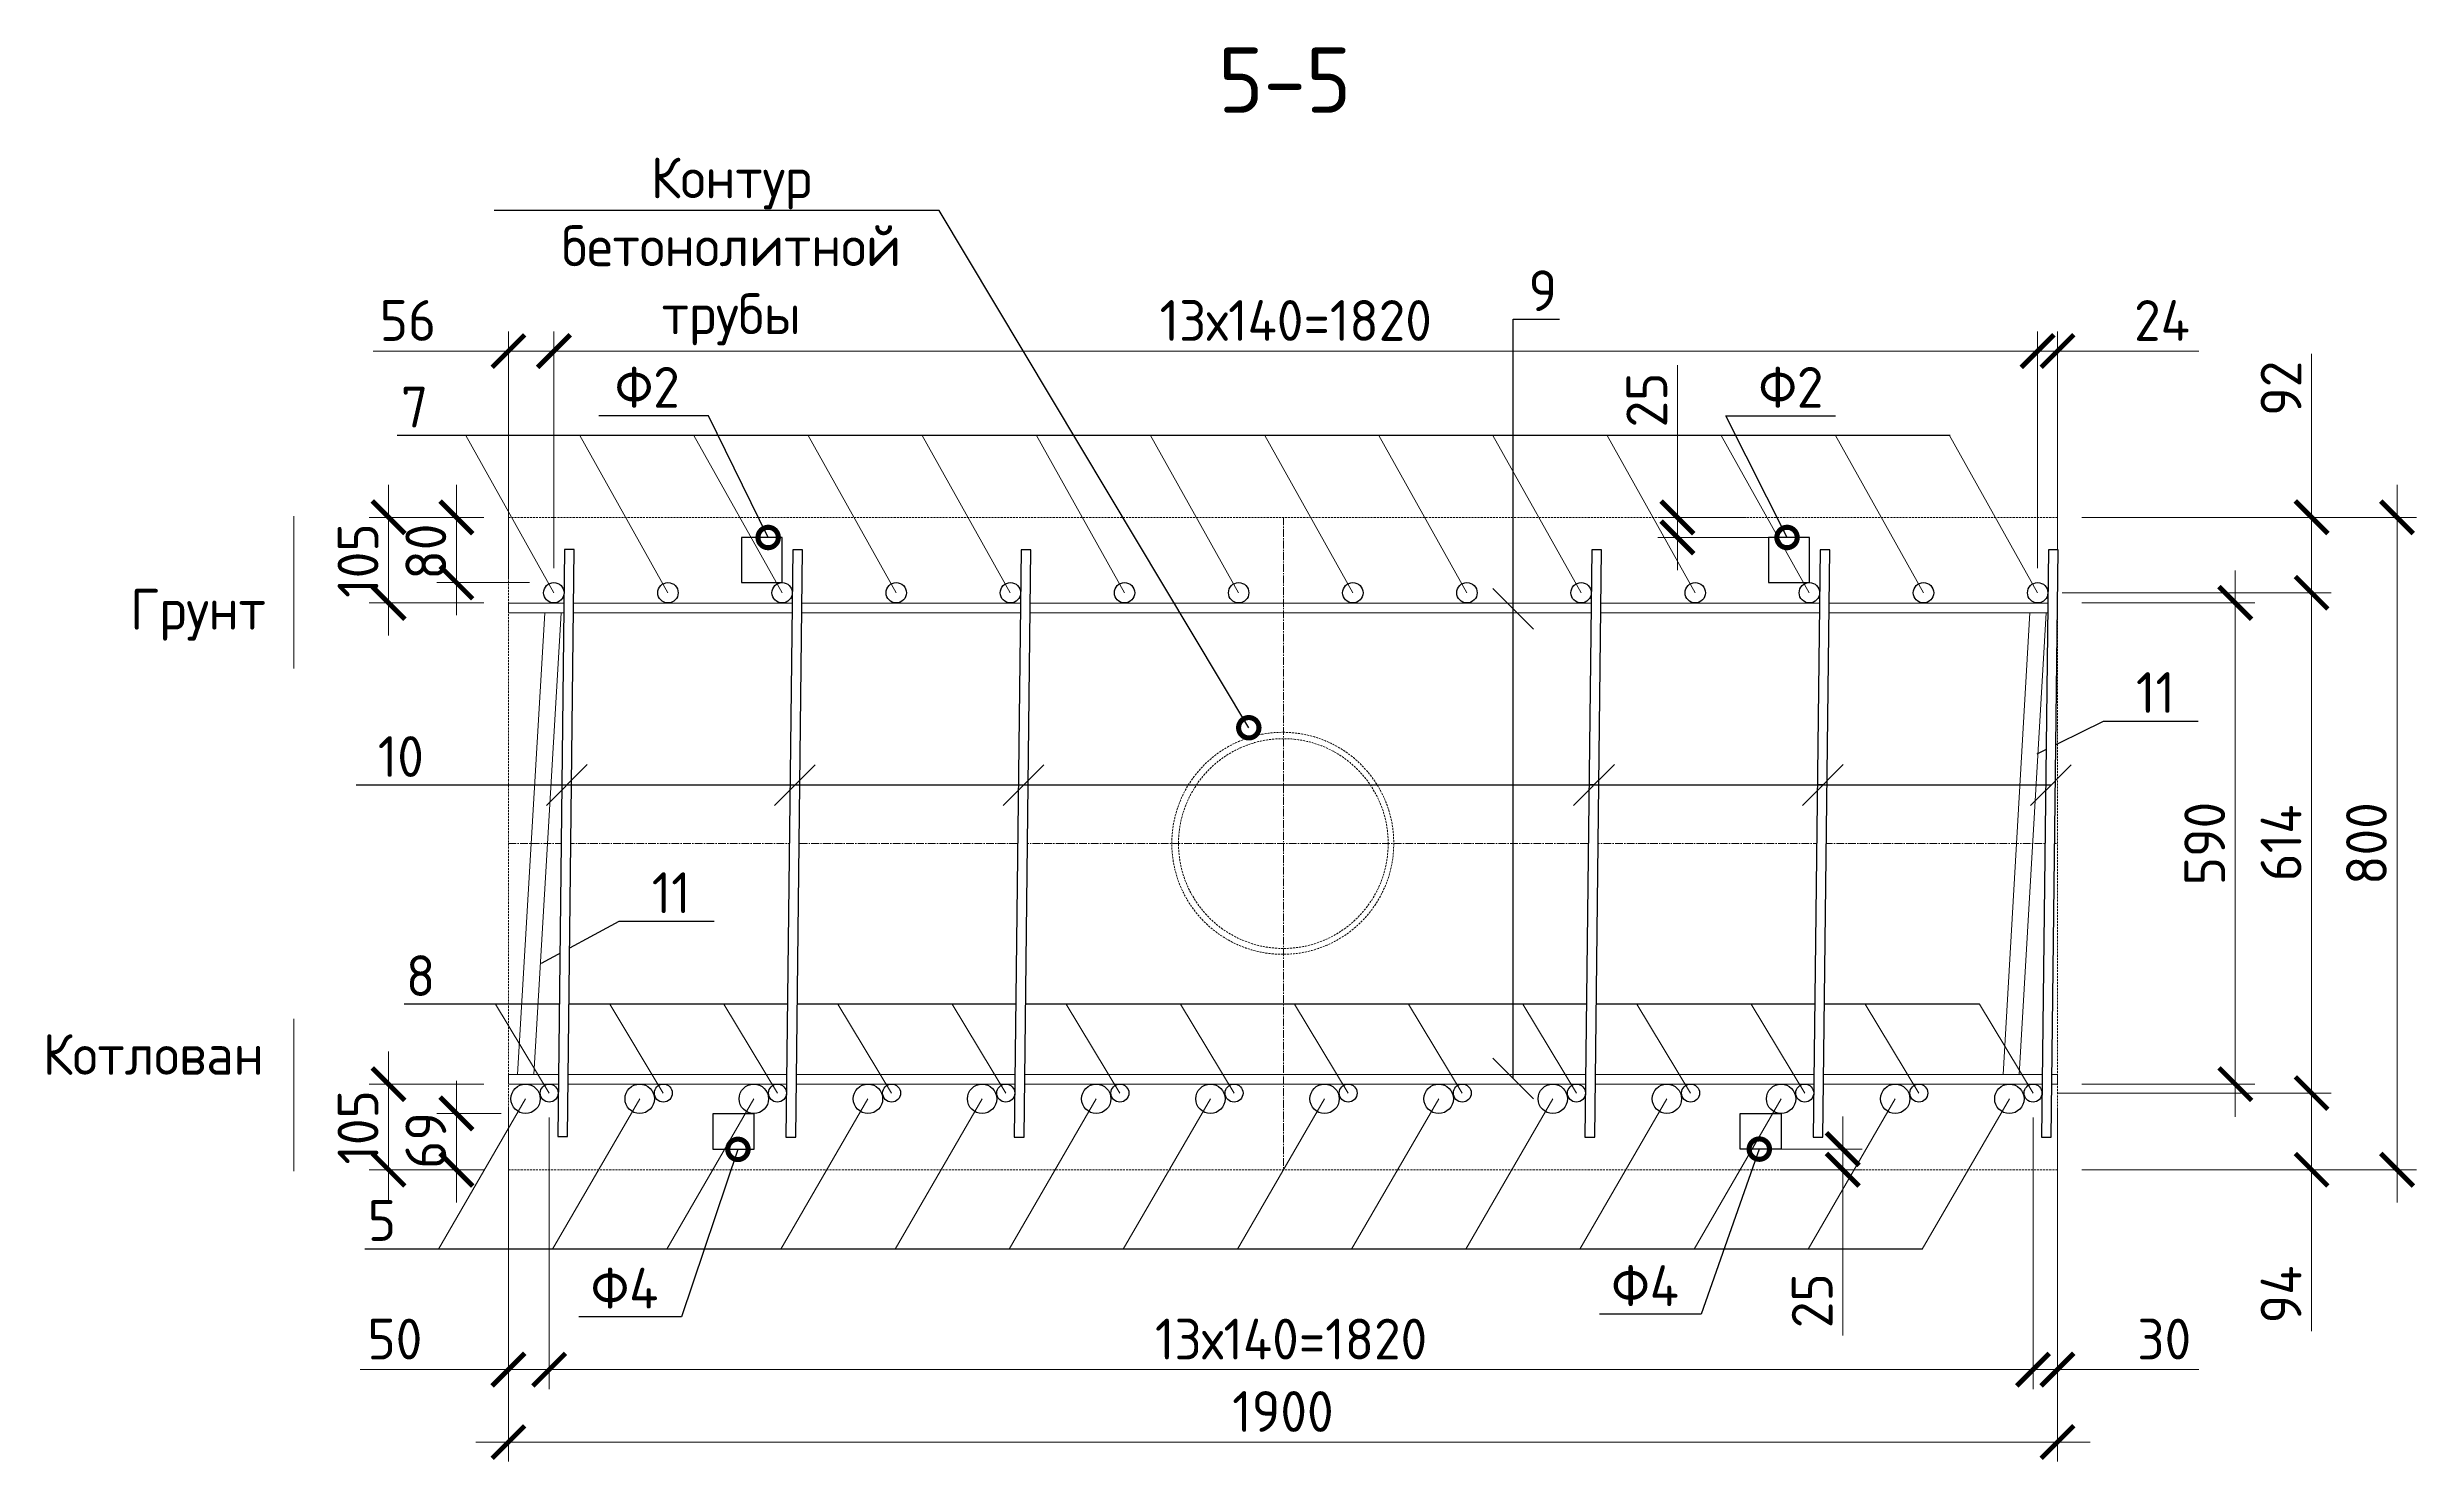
# Model space of a CAD drawing. Header units: millimetres. Extents: x -65574 to 111613, y -106550 to -50518.
# Drawn here: x 18246 to 21152, y -61651 to -59917 of the extents above; entities that cross this region are included whole.
import ezdxf
from ezdxf import colors
from ezdxf.entities.mleader import LeaderData, LeaderLine
from ezdxf.math import Vec2, Vec3

# ---------------------------------------------------------------- set-up
doc = ezdxf.new("R2010")
doc.units = ezdxf.units.MM
doc.linetypes.add('CENTER2', pattern=[28.575, 19.05, -3.175, 3.175, -3.175])
doc.linetypes.add('невидимая', pattern=[0.375, 0.25, -0.125])
doc.layers.get('Defpoints').update_dxf_attribs({"color": 6})
doc.styles.add('GOST-2.304_Type-B', font='GOST Common.ttf')
doc.dimstyles.new('УРСТ', dxfattribs={"dimtxt": 2.5, "dimasz": 2, "dimexe": 1.2, "dimexo": 1.5, "dimtad": 1, "dimdec": 0, "dimrnd": 1, "dimtxsty": 'GOST-2.304_Type-B', "dimblk": 'ARCHTICK', "dimcen": 2, "dimdle": 2, "dimazin": 3, "dimtfac": 1, "dimtdec": 0, "dimtmove": 1, "dimatfit": 0, "dimldrblk": 'NONE', "dimlwd": 15, "dimlwe": 15})

# ---------------------------------------------------------------- blocks, each defined once
blk = doc.blocks.new('_ArchTick')
at = {"color": 0, "linetype": 'ByBlock', "const_width": 0.15}
blk.add_lwpolyline([(-0.5, -0.5), (0.5, 0.5)], dxfattribs=at)
blk = doc.blocks.new('*D391')
at = {"color": 0, "lineweight": 15, "ltscale": 100, "transparency": 16777216}
for p, q in [((18866.8, -60556.1), (18866.8, -60265.7)), ((20686.8, -60556.1), (20686.8, -60265.7)), ((18826.8, -60289.7), (20726.8, -60289.7))]:
    blk.add_line(p, q, dxfattribs=at)
at = {"layer": 'Defpoints', "color": 0, "lineweight": -2, "ltscale": 100, "transparency": 16777216}
for p in [(20686.8, -60289.7), (18866.8, -60586.1), (20686.8, -60586.1)]:
    blk.add_point(p, dxfattribs=at)
at = {"color": 0, "lineweight": 15, "ltscale": 100, "transparency": 16777216, "xscale": 40, "yscale": 40, "zscale": 40, "rotation": 180}
blk.add_blockref('_ArchTick', (18866.8, -60289.7), dxfattribs=at)
at = {"color": 0, "lineweight": 15, "ltscale": 100, "transparency": 16777216, "xscale": 40, "yscale": 40, "zscale": 40}
blk.add_blockref('_ArchTick', (20686.8, -60289.7), dxfattribs=at)
at = {"color": 0, "lineweight": 15, "ltscale": 100, "transparency": 16777216, "insert": (19776.8, -60252.2), "char_height": 50, "attachment_point": 5, "style": 'GOST-2.304_Type-B'}
blk.add_mtext('\\A1;13х140=1820', dxfattribs=at)
blk = doc.blocks.new('_None')
blk = doc.blocks.new('*D392')
at = {"color": 0, "lineweight": 15, "ltscale": 100, "transparency": 16777216}
for p, q in [((18811.1, -60568.6), (18811.1, -60265.7)), ((18866.8, -60556.1), (18866.8, -60265.7)), ((18645.3, -60289.7), (18811.1, -60289.7)), ((18811.1, -60289.7), (18771.1, -60289.7)), ((18866.8, -60289.7), (18811.1, -60289.7)), ((18866.8, -60289.7), (18811.1, -60289.7)), ((18866.8, -60289.7), (18906.8, -60289.7))]:
    blk.add_line(p, q, dxfattribs=at)
at = {"layer": 'Defpoints', "color": 0, "lineweight": -2, "ltscale": 100, "transparency": 16777216}
for p in [(18811.1, -60289.7), (18866.8, -60586.1), (18811.1, -60598.6)]:
    blk.add_point(p, dxfattribs=at)
at = {"color": 0, "lineweight": 15, "ltscale": 100, "transparency": 16777216, "xscale": 40, "yscale": 40, "zscale": 40}
blk.add_blockref('_ArchTick', (18811.1, -60289.7), dxfattribs=at)
at = {"color": 0, "lineweight": 15, "ltscale": 100, "transparency": 16777216, "xscale": 40, "yscale": 40, "zscale": 40, "rotation": 180}
blk.add_blockref('_ArchTick', (18866.8, -60289.7), dxfattribs=at)
at = {"color": 0, "lineweight": 15, "ltscale": 100, "transparency": 16777216, "insert": (18687.8, -60252.2), "char_height": 50, "attachment_point": 5, "style": 'GOST-2.304_Type-B'}
blk.add_mtext('\\A1;56', dxfattribs=at)
blk = doc.blocks.new('*D393')
at = {"color": 0, "lineweight": 15, "ltscale": 100, "transparency": 16777216}
for p, q in [((20686.8, -60556.1), (20686.8, -60265.7)), ((20711.1, -60568.6), (20711.1, -60265.7)), ((20686.8, -60289.7), (20646.8, -60289.7)), ((20686.8, -60289.7), (20711.1, -60289.7)), ((20686.8, -60289.7), (20711.1, -60289.7)), ((20711.1, -60289.7), (20751.1, -60289.7)), ((20884.3, -60289.7), (20711.1, -60289.7))]:
    blk.add_line(p, q, dxfattribs=at)
at = {"layer": 'Defpoints', "color": 0, "lineweight": -2, "ltscale": 100, "transparency": 16777216}
for p in [(20711.1, -60289.7), (20686.8, -60586.1), (20711.1, -60598.6)]:
    blk.add_point(p, dxfattribs=at)
at = {"color": 0, "lineweight": 15, "ltscale": 100, "transparency": 16777216, "xscale": 40, "yscale": 40, "zscale": 40}
blk.add_blockref('_ArchTick', (20686.8, -60289.7), dxfattribs=at)
at = {"color": 0, "lineweight": 15, "ltscale": 100, "transparency": 16777216, "xscale": 40, "yscale": 40, "zscale": 40, "rotation": 180}
blk.add_blockref('_ArchTick', (20711.1, -60289.7), dxfattribs=at)
at = {"color": 0, "lineweight": 15, "ltscale": 100, "transparency": 16777216, "insert": (20839.3, -60252.2), "char_height": 50, "attachment_point": 5, "style": 'GOST-2.304_Type-B'}
blk.add_mtext('\\A1;24', dxfattribs=at)
blk = doc.blocks.new('*D394')
at = {"color": 0, "lineweight": 15, "ltscale": 100, "transparency": 16777216}
for p, q in [((18861.1, -61229.6), (18861.1, -61562.7)), ((20681.1, -61229.6), (20681.1, -61562.7)), ((18821.1, -61538.7), (20721.1, -61538.7))]:
    blk.add_line(p, q, dxfattribs=at)
at = {"layer": 'Defpoints', "color": 0, "lineweight": -2, "ltscale": 100, "transparency": 16777216}
for p in [(18861.1, -61199.6), (20681.1, -61199.6), (20681.1, -61538.7)]:
    blk.add_point(p, dxfattribs=at)
at = {"color": 0, "lineweight": 15, "ltscale": 100, "transparency": 16777216, "xscale": 40, "yscale": 40, "zscale": 40, "rotation": 180}
blk.add_blockref('_ArchTick', (18861.1, -61538.7), dxfattribs=at)
at = {"color": 0, "lineweight": 15, "ltscale": 100, "transparency": 16777216, "xscale": 40, "yscale": 40, "zscale": 40}
blk.add_blockref('_ArchTick', (20681.1, -61538.7), dxfattribs=at)
at = {"color": 0, "lineweight": 15, "ltscale": 100, "transparency": 16777216, "insert": (19771.1, -61501.2), "char_height": 50, "attachment_point": 5, "style": 'GOST-2.304_Type-B'}
blk.add_mtext('\\A1;13х140=1820', dxfattribs=at)
blk = doc.blocks.new('*D395')
at = {"color": 0, "lineweight": 15, "ltscale": 100, "transparency": 16777216}
for p, q in [((18811.1, -61218.6), (18811.1, -61562.7)), ((18861.1, -61229.6), (18861.1, -61562.7)), ((18629.3, -61538.7), (18811.1, -61538.7)), ((18811.1, -61538.7), (18771.1, -61538.7)), ((18861.1, -61538.7), (18811.1, -61538.7)), ((18861.1, -61538.7), (18811.1, -61538.7)), ((18861.1, -61538.7), (18901.1, -61538.7))]:
    blk.add_line(p, q, dxfattribs=at)
at = {"layer": 'Defpoints', "color": 0, "lineweight": -2, "ltscale": 100, "transparency": 16777216}
for p in [(18811.1, -61188.6), (18861.1, -61199.6), (18811.1, -61538.7)]:
    blk.add_point(p, dxfattribs=at)
at = {"color": 0, "lineweight": 15, "ltscale": 100, "transparency": 16777216, "xscale": 40, "yscale": 40, "zscale": 40}
blk.add_blockref('_ArchTick', (18811.1, -61538.7), dxfattribs=at)
at = {"color": 0, "lineweight": 15, "ltscale": 100, "transparency": 16777216, "xscale": 40, "yscale": 40, "zscale": 40, "rotation": 180}
blk.add_blockref('_ArchTick', (18861.1, -61538.7), dxfattribs=at)
at = {"color": 0, "lineweight": 15, "ltscale": 100, "transparency": 16777216, "insert": (18671.8, -61501.2), "char_height": 50, "attachment_point": 5, "style": 'GOST-2.304_Type-B'}
blk.add_mtext('\\A1;50', dxfattribs=at)
blk = doc.blocks.new('*D396')
at = {"color": 0, "lineweight": 15, "ltscale": 100, "transparency": 16777216}
for p, q in [((20681.1, -61229.6), (20681.1, -61562.7)), ((20711.1, -61218.6), (20711.1, -61562.7)), ((20681.1, -61538.7), (20641.1, -61538.7)), ((20681.1, -61538.7), (20711.1, -61538.7)), ((20681.1, -61538.7), (20711.1, -61538.7)), ((20711.1, -61538.7), (20751.1, -61538.7)), ((20884.6, -61538.7), (20711.1, -61538.7))]:
    blk.add_line(p, q, dxfattribs=at)
at = {"layer": 'Defpoints', "color": 0, "lineweight": -2, "ltscale": 100, "transparency": 16777216}
for p in [(20681.1, -61199.6), (20711.1, -61188.6), (20711.1, -61538.7)]:
    blk.add_point(p, dxfattribs=at)
at = {"color": 0, "lineweight": 15, "ltscale": 100, "transparency": 16777216, "xscale": 40, "yscale": 40, "zscale": 40}
blk.add_blockref('_ArchTick', (20681.1, -61538.7), dxfattribs=at)
at = {"color": 0, "lineweight": 15, "ltscale": 100, "transparency": 16777216, "xscale": 40, "yscale": 40, "zscale": 40, "rotation": 180}
blk.add_blockref('_ArchTick', (20711.1, -61538.7), dxfattribs=at)
at = {"color": 0, "lineweight": 15, "ltscale": 100, "transparency": 16777216, "insert": (20842.1, -61501.2), "char_height": 50, "attachment_point": 5, "style": 'GOST-2.304_Type-B'}
blk.add_mtext('\\A1;30', dxfattribs=at)
blk = doc.blocks.new('*D397')
at = {"color": 0, "lineweight": 15, "ltscale": 100, "transparency": 16777216}
for p, q in [((20929.2, -60558.6), (20929.2, -61228.6)), ((20741.1, -60598.6), (20953.2, -60598.6)), ((20741.1, -61188.6), (20953.2, -61188.6))]:
    blk.add_line(p, q, dxfattribs=at)
at = {"layer": 'Defpoints', "color": 0, "lineweight": -2, "ltscale": 100, "transparency": 16777216}
for p in [(20711.1, -60598.6), (20711.1, -61188.6), (20929.2, -61188.6)]:
    blk.add_point(p, dxfattribs=at)
at = {"color": 0, "lineweight": 15, "ltscale": 100, "transparency": 16777216, "xscale": 40, "yscale": 40, "zscale": 40}
for p, rotation in [((20929.2, -60598.6), 90), ((20929.2, -61188.6), 270)]:
    blk.add_blockref('_ArchTick', p, dxfattribs=dict(at, rotation=rotation))
at = {"color": 0, "lineweight": 15, "ltscale": 100, "transparency": 16777216, "insert": (20891.7, -60893.6), "char_height": 50, "attachment_point": 5, "rotation": 90, "style": 'GOST-2.304_Type-B'}
blk.add_mtext('\\A1;590', dxfattribs=at)
blk = doc.blocks.new('*D398')
at = {"color": 0, "lineweight": 15, "ltscale": 100, "transparency": 16777216}
for p, q in [((21022.8, -60546.1), (21022.8, -61239.6)), ((20716.8, -60586.1), (21046.8, -60586.1)), ((20711.1, -61199.6), (21046.8, -61199.6))]:
    blk.add_line(p, q, dxfattribs=at)
at = {"layer": 'Defpoints', "color": 0, "lineweight": -2, "ltscale": 100, "transparency": 16777216}
for p in [(20686.8, -60586.1), (20681.1, -61199.6), (21022.8, -61199.6)]:
    blk.add_point(p, dxfattribs=at)
at = {"color": 0, "lineweight": 15, "ltscale": 100, "transparency": 16777216, "xscale": 40, "yscale": 40, "zscale": 40}
for p, rotation in [((21022.8, -60586.1), 90), ((21022.8, -61199.6), 270)]:
    blk.add_blockref('_ArchTick', p, dxfattribs=dict(at, rotation=rotation))
at = {"color": 0, "lineweight": 15, "ltscale": 100, "transparency": 16777216, "insert": (20985.3, -60892.9), "char_height": 50, "attachment_point": 5, "rotation": 90, "style": 'GOST-2.304_Type-B'}
blk.add_mtext('\\A1;614', dxfattribs=at)
blk = doc.blocks.new('*D399')
at = {"color": 0, "lineweight": 15, "ltscale": 100, "transparency": 16777216}
for p, q in [((21022.8, -61199.6), (21022.8, -61159.6)), ((20711.1, -61199.6), (21046.8, -61199.6)), ((21022.8, -61199.6), (21022.8, -61293.6)), ((21022.8, -61199.6), (21022.8, -61293.6)), ((20741.1, -61293.6), (21046.8, -61293.6)), ((21022.8, -61293.6), (21022.8, -61333.6)), ((21022.8, -61491.6), (21022.8, -61293.6))]:
    blk.add_line(p, q, dxfattribs=at)
at = {"layer": 'Defpoints', "color": 0, "lineweight": -2, "ltscale": 100, "transparency": 16777216}
for p in [(20681.1, -61199.6), (20711.1, -61293.6), (21022.8, -61293.6)]:
    blk.add_point(p, dxfattribs=at)
at = {"color": 0, "lineweight": 15, "ltscale": 100, "transparency": 16777216, "xscale": 40, "yscale": 40, "zscale": 40}
for p, rotation in [((21022.8, -61199.6), 270), ((21022.8, -61293.6), 90)]:
    blk.add_blockref('_ArchTick', p, dxfattribs=dict(at, rotation=rotation))
at = {"color": 0, "lineweight": 15, "ltscale": 100, "transparency": 16777216, "insert": (20985.3, -61446.6), "char_height": 50, "attachment_point": 5, "rotation": 90, "style": 'GOST-2.304_Type-B'}
blk.add_mtext('\\A1;94', dxfattribs=at)
blk = doc.blocks.new('*D400')
at = {"color": 0, "lineweight": 15, "ltscale": 100, "transparency": 16777216}
for p, q in [((21022.8, -60292.9), (21022.8, -60493.6)), ((21022.8, -60493.6), (21022.8, -60453.6)), ((20741.1, -60493.6), (21046.8, -60493.6)), ((21022.8, -60586.1), (21022.8, -60493.6)), ((21022.8, -60586.1), (21022.8, -60493.6)), ((20716.8, -60586.1), (21046.8, -60586.1)), ((21022.8, -60586.1), (21022.8, -60626.1))]:
    blk.add_line(p, q, dxfattribs=at)
at = {"layer": 'Defpoints', "color": 0, "lineweight": -2, "ltscale": 100, "transparency": 16777216}
for p in [(20711.1, -60493.6), (21022.8, -60493.6), (20686.8, -60586.1)]:
    blk.add_point(p, dxfattribs=at)
at = {"color": 0, "lineweight": 15, "ltscale": 100, "transparency": 16777216, "xscale": 40, "yscale": 40, "zscale": 40}
for p, rotation in [((21022.8, -60493.6), 270), ((21022.8, -60586.1), 90)]:
    blk.add_blockref('_ArchTick', p, dxfattribs=dict(at, rotation=rotation))
at = {"color": 0, "lineweight": 15, "ltscale": 100, "transparency": 16777216, "insert": (20985.3, -60335.4), "char_height": 50, "attachment_point": 5, "rotation": 90, "style": 'GOST-2.304_Type-B'}
blk.add_mtext('\\A1;92', dxfattribs=at)
blk = doc.blocks.new('*D308')
at = {"color": 0, "lineweight": 15, "ltscale": 100, "transparency": 16777216}
for p, q in [((21127.6, -60453.6), (21127.6, -61333.6)), ((20741.1, -60493.6), (21151.6, -60493.6)), ((20741.1, -61293.6), (21151.6, -61293.6))]:
    blk.add_line(p, q, dxfattribs=at)
at = {"layer": 'Defpoints', "color": 0, "lineweight": -2, "ltscale": 100, "transparency": 16777216}
for p in [(20711.1, -60493.6), (20711.1, -61293.6), (21127.6, -61293.6)]:
    blk.add_point(p, dxfattribs=at)
at = {"color": 0, "lineweight": 15, "ltscale": 100, "transparency": 16777216, "xscale": 40, "yscale": 40, "zscale": 40}
for p, rotation in [((21127.6, -60493.6), 90), ((21127.6, -61293.6), 270)]:
    blk.add_blockref('_ArchTick', p, dxfattribs=dict(at, rotation=rotation))
at = {"color": 0, "lineweight": 15, "ltscale": 100, "transparency": 16777216, "insert": (21090.1, -60893.6), "char_height": 50, "attachment_point": 5, "rotation": 90, "style": 'GOST-2.304_Type-B'}
blk.add_mtext('\\A1;800', dxfattribs=at)
blk = doc.blocks.new('_DotSmall')
at = {"color": 0, "linetype": 'ByBlock', "const_width": 0.5}
blk.add_lwpolyline([(-0.0625, 0, 1), (0.0625, 0, 1)], format="xyb", close=True, dxfattribs=at)
blk = doc.blocks.new('*U271')
at = {"linetype": 'ByBlock', "lineweight": 15, "ltscale": 100}
blk.add_lwpolyline([(52.8, -97.1), (-55.2, 95.6)], dxfattribs=at)
blk = doc.blocks.new('*U272')
at = {"color": 0, "linetype": 'ByBlock', "lineweight": -2, "transparency": 16777216}
for p in [(0, 0), (140, 0), (280, 0), (420, 0), (560, 0), (700, 0), (840, 0), (980, 0), (1120, 0), (1260, 0), (1400, 0), (1540, 0), (1680, 0), (1820, 0)]:
    blk.add_blockref('*U271', p, dxfattribs=at)
blk = doc.blocks.new('*D403')
at = {"color": 0, "lineweight": 15, "transparency": 16777216}
for p, q in [((20244.9, -60307.2), (20244.9, -60493.6)), ((20244.9, -60493.6), (20244.9, -60453.6)), ((20328.8, -60493.6), (20220.9, -60493.6)), ((20244.9, -60518.3), (20244.9, -60493.6)), ((20244.9, -60518.3), (20244.9, -60493.6)), ((20356.8, -60518.3), (20220.9, -60518.3)), ((20244.9, -60518.3), (20244.9, -60558.3))]:
    blk.add_line(p, q, dxfattribs=at)
at = {"layer": 'Defpoints', "color": 0, "lineweight": -2, "transparency": 16777216}
for p in [(20244.9, -60493.6), (20328.8, -60493.6), (20356.8, -60518.3)]:
    blk.add_point(p, dxfattribs=at)
at = {"color": 0, "lineweight": 15, "transparency": 16777216, "xscale": 40, "yscale": 40, "zscale": 40}
for p, rotation in [((20244.9, -60493.6), 270), ((20244.9, -60518.3), 90)]:
    blk.add_blockref('_ArchTick', p, dxfattribs=dict(at, rotation=rotation))
at = {"color": 0, "lineweight": 15, "transparency": 16777216, "insert": (20207.4, -60349.7), "char_height": 50, "attachment_point": 5, "rotation": 90, "style": 'GOST-2.304_Type-B'}
blk.add_mtext('\\A1;25', dxfattribs=at)
blk = doc.blocks.new('*U240')
at = {"linetype": 'ByBlock', "lineweight": 15, "ltscale": 100}
blk.add_lwpolyline([(51.6, -88.6), (-55.2, 95.6)], dxfattribs=at)
blk = doc.blocks.new('*U241')
at = {"color": 0, "linetype": 'ByBlock', "lineweight": -2, "transparency": 16777216}
for p in [(0, 0), (140, 0), (280, 0), (420, 0), (560, 0), (700, 0), (840, 0), (980, 0), (1120, 0), (1260, 0), (1400, 0), (1540, 0), (1680, 0), (1820, 0)]:
    blk.add_blockref('*U240', p, dxfattribs=at)
blk = doc.blocks.new('*U291')
at = {"lineweight": 30, "ltscale": 100}
blk.add_circle((4.8, -4.3), 18, dxfattribs=at)
blk = doc.blocks.new('*U228')
at = {"color": 0, "linetype": 'ByBlock', "lineweight": -2, "transparency": 16777216}
for p in [(0, 0), (140, 0), (280, 0), (420, 0), (560, 0), (700, 0), (840, 0), (980, 0), (1120, 0), (1260, 0), (1400, 0), (1540, 0), (1680, 0), (1820, 0)]:
    blk.add_blockref('*U291', p, dxfattribs=at)
blk = doc.blocks.new('*D406')
at = {"color": 0, "lineweight": 15, "transparency": 16777216}
for p, q in [((20447.7, -61268.3), (20447.7, -61228.3)), ((20372.1, -61268.3), (20471.7, -61268.3)), ((20447.7, -61268.3), (20447.7, -61293.6)), ((20447.7, -61268.3), (20447.7, -61293.6)), ((20372.9, -61293.6), (20471.7, -61293.6)), ((20447.7, -61293.6), (20447.7, -61333.6)), ((20447.7, -61496.7), (20447.7, -61293.6))]:
    blk.add_line(p, q, dxfattribs=at)
at = {"layer": 'Defpoints', "color": 0, "lineweight": -2, "transparency": 16777216}
for p in [(20372.1, -61268.3), (20372.9, -61293.6), (20447.7, -61293.6)]:
    blk.add_point(p, dxfattribs=at)
at = {"color": 0, "lineweight": 15, "transparency": 16777216, "xscale": 40, "yscale": 40, "zscale": 40}
for p, rotation in [((20447.7, -61268.3), 270), ((20447.7, -61293.6), 90)]:
    blk.add_blockref('_ArchTick', p, dxfattribs=dict(at, rotation=rotation))
at = {"color": 0, "lineweight": 15, "transparency": 16777216, "insert": (20410.2, -61454.2), "char_height": 50, "attachment_point": 5, "rotation": 90, "style": 'GOST-2.304_Type-B'}
blk.add_mtext('\\A1;25', dxfattribs=at)
blk = doc.blocks.new('*U242')
at = {"lineweight": 30, "ltscale": 100}
blk.add_circle((0, -1.5), 12.5, dxfattribs=at)
blk = doc.blocks.new('*U243')
at = {"color": 0, "linetype": 'ByBlock', "lineweight": -2, "transparency": 16777216}
for p in [(0, 0), (140, 0), (280, 0), (420, 0), (560, 0), (700, 0), (840, 0), (980, 0), (1120, 0), (1260, 0), (1400, 0), (1540, 0), (1680, 0), (1820, 0)]:
    blk.add_blockref('*U242', p, dxfattribs=at)
blk = doc.blocks.new('*D422')
at = {"color": 0, "lineweight": 15, "ltscale": 100, "transparency": 16777216}
for p, q in [((18747.3, -61184.6), (18747.3, -61333.6)), ((18802.1, -61224.6), (18723.3, -61224.6)), ((18781.1, -61293.6), (18723.3, -61293.6))]:
    blk.add_line(p, q, dxfattribs=at)
at = {"layer": 'Defpoints', "color": 0, "lineweight": -2, "ltscale": 100, "transparency": 16777216}
for p in [(18832.1, -61224.6), (18747.3, -61293.6), (18811.1, -61293.6)]:
    blk.add_point(p, dxfattribs=at)
at = {"color": 0, "lineweight": 15, "ltscale": 100, "transparency": 16777216, "xscale": 40, "yscale": 40, "zscale": 40}
for p, rotation in [((18747.3, -61224.6), 90), ((18747.3, -61293.6), 270)]:
    blk.add_blockref('_ArchTick', p, dxfattribs=dict(at, rotation=rotation))
at = {"color": 0, "lineweight": 15, "ltscale": 100, "transparency": 16777216, "insert": (18709.8, -61257.6), "char_height": 50, "attachment_point": 5, "rotation": 90, "style": 'GOST-2.304_Type-B'}
blk.add_mtext('\\A1;69', dxfattribs=at)
blk = doc.blocks.new('*D423')
at = {"color": 0, "lineweight": 15, "ltscale": 100, "transparency": 16777216}
for p, q in [((18747.3, -60613.6), (18747.3, -60453.6)), ((18781.1, -60493.6), (18723.3, -60493.6)), ((18836.8, -60573.6), (18723.3, -60573.6))]:
    blk.add_line(p, q, dxfattribs=at)
at = {"layer": 'Defpoints', "color": 0, "lineweight": -2, "ltscale": 100, "transparency": 16777216}
for p in [(18747.3, -60493.6), (18811.1, -60493.6), (18866.8, -60573.6)]:
    blk.add_point(p, dxfattribs=at)
at = {"color": 0, "lineweight": 15, "ltscale": 100, "transparency": 16777216, "xscale": 40, "yscale": 40, "zscale": 40}
for p, rotation in [((18747.3, -60493.6), 90), ((18747.3, -60573.6), 270)]:
    blk.add_blockref('_ArchTick', p, dxfattribs=dict(at, rotation=rotation))
at = {"color": 0, "lineweight": 15, "ltscale": 100, "transparency": 16777216, "insert": (18709.8, -60535.6), "char_height": 50, "attachment_point": 5, "rotation": 90, "style": 'GOST-2.304_Type-B'}
blk.add_mtext('\\A1;80', dxfattribs=at)
blk = doc.blocks.new('*D424')
at = {"color": 0, "lineweight": 15, "ltscale": 100, "transparency": 16777216}
for p, q in [((18664.1, -60453.6), (18664.1, -60638.6)), ((18781.1, -60493.6), (18640.1, -60493.6)), ((18781.1, -60598.6), (18640.1, -60598.6))]:
    blk.add_line(p, q, dxfattribs=at)
at = {"layer": 'Defpoints', "color": 0, "lineweight": -2, "ltscale": 100, "transparency": 16777216}
for p in [(18811.1, -60493.6), (18664.1, -60598.6), (18811.1, -60598.6)]:
    blk.add_point(p, dxfattribs=at)
at = {"color": 0, "lineweight": 15, "ltscale": 100, "transparency": 16777216, "xscale": 40, "yscale": 40, "zscale": 40}
for p, rotation in [((18664.1, -60493.6), 90), ((18664.1, -60598.6), 270)]:
    blk.add_blockref('_ArchTick', p, dxfattribs=dict(at, rotation=rotation))
at = {"color": 0, "lineweight": 15, "ltscale": 100, "transparency": 16777216, "insert": (18626.6, -60546.6), "char_height": 50, "attachment_point": 5, "rotation": 90, "style": 'GOST-2.304_Type-B'}
blk.add_mtext('\\A1;105', dxfattribs=at)
blk = doc.blocks.new('*D425')
at = {"color": 0, "lineweight": 15, "transparency": 16777216}
for p, q in [((18664.1, -61148.6), (18664.1, -61333.6)), ((18781.1, -61188.6), (18640.1, -61188.6)), ((18781.1, -61293.6), (18640.1, -61293.6))]:
    blk.add_line(p, q, dxfattribs=at)
at = {"layer": 'Defpoints', "color": 0, "lineweight": -2, "transparency": 16777216}
for p in [(18811.1, -61188.6), (18664.1, -61293.6), (18811.1, -61293.6)]:
    blk.add_point(p, dxfattribs=at)
at = {"color": 0, "lineweight": 15, "transparency": 16777216, "xscale": 40, "yscale": 40, "zscale": 40}
for p, rotation in [((18664.1, -61188.6), 90), ((18664.1, -61293.6), 270)]:
    blk.add_blockref('_ArchTick', p, dxfattribs=dict(at, rotation=rotation))
at = {"color": 0, "lineweight": 15, "transparency": 16777216, "insert": (18626.6, -61241.6), "char_height": 50, "attachment_point": 5, "rotation": 90, "style": 'GOST-2.304_Type-B'}
blk.add_mtext('\\A1;105', dxfattribs=at)
blk = doc.blocks.new('*D438')
at = {"color": 0, "lineweight": 15, "transparency": 16777216}
for p, q in [((18811.1, -61218.6), (18811.1, -61651.5)), ((20711.1, -61218.6), (20711.1, -61651.5)), ((18771.1, -61627.5), (20751.1, -61627.5))]:
    blk.add_line(p, q, dxfattribs=at)
at = {"layer": 'Defpoints', "color": 0, "lineweight": -2, "transparency": 16777216}
for p in [(18811.1, -61188.6), (20711.1, -61188.6), (20711.1, -61627.5)]:
    blk.add_point(p, dxfattribs=at)
at = {"color": 0, "lineweight": 15, "transparency": 16777216, "xscale": 40, "yscale": 40, "zscale": 40, "rotation": 180}
blk.add_blockref('_ArchTick', (18811.1, -61627.5), dxfattribs=at)
at = {"color": 0, "lineweight": 15, "transparency": 16777216, "xscale": 40, "yscale": 40, "zscale": 40}
blk.add_blockref('_ArchTick', (20711.1, -61627.5), dxfattribs=at)
at = {"color": 0, "lineweight": 15, "transparency": 16777216, "insert": (19761.1, -61590), "char_height": 50, "attachment_point": 5, "style": 'GOST-2.304_Type-B'}
blk.add_mtext('\\A1;1900', dxfattribs=at)
blk = doc.blocks.new('*U250')
at = {"linetype": 'ByBlock', "lineweight": 15, "ltscale": 100}
blk.add_lwpolyline([(32.9, -52), (-32.9, 57)], dxfattribs=at)
blk = doc.blocks.new('*U251')
at = {"color": 0, "linetype": 'ByBlock', "lineweight": -2, "transparency": 16777216}
for p in [(0, 0), (140, 0), (280, 0), (420, 0), (560, 0), (700, 0), (840, 0), (980, 0), (1120, 0), (1260, 0), (1400, 0), (1540, 0), (1680, 0), (1820, 0)]:
    blk.add_blockref('*U250', p, dxfattribs=at)
blk = doc.blocks.new('*U266')
at = {"color": 7, "lineweight": 30}
blk.add_circle((0, 5), 11, dxfattribs=at)
blk = doc.blocks.new('*U267')
at = {"color": 0, "linetype": 'ByBlock', "lineweight": -2, "transparency": 16777216}
for p in [(0, 0), (140, 0), (280, 0), (420, 0), (560, 0), (700, 0), (840, 0), (980, 0), (1120, 0), (1260, 0), (1400, 0), (1540, 0), (1680, 0), (1820, 0)]:
    blk.add_blockref('*U266', p, dxfattribs=at)
blk = doc.blocks.new('_Oblique')
at = {"color": 0, "linetype": 'ByBlock', "lineweight": -2}
blk.add_line((-0.5, -0.5), (0.5, 0.5), dxfattribs=at)

msp = doc.modelspace()

# ---------------------------------------------------------------- linework, layer by layer
at = {"linetype": 'CENTER2', "lineweight": 5, "ltscale": 0.5}
for p, q in [((19761.6, -60493.6), (19761.6, -61293.6)), ((18811.1, -60893.6), (20711.1, -60893.6))]:
    msp.add_line(p, q, dxfattribs=at)
at = {"lineweight": 15, "ltscale": 100}
for points in [[(18547.8, -60678.8), (18547.8, -60492)], [(18547.8, -61108.4), (18547.8, -61295.2)]]:
    msp.add_lwpolyline(points, dxfattribs=at)
at = {"linetype": 'невидимая', "lineweight": 15, "ltscale": 10}
msp.add_lwpolyline([(18811.1, -61293.6), (18811.1, -60493.6), (20711.1, -60493.6), (20711.1, -61293.6)], close=True, dxfattribs=at)
at = {"lineweight": 30, "ltscale": 100}
for points in [[(19146.8, -60518.3), (19096.8, -60518.3), (19096.8, -60573.6), (19146.8, -60573.6)], [(20406.8, -60518.3), (20356.8, -60518.3), (20356.8, -60573.6), (20406.8, -60573.6)], [(19112.1, -61268.6), (19062.1, -61268.6), (19062.1, -61224.6), (19112.1, -61224.6)], [(20372.1, -61268.3), (20322.1, -61268.3), (20322.1, -61224.6), (20372.1, -61224.6)]]:
    msp.add_lwpolyline(points, close=True, dxfattribs=at)
at = {"lineweight": 15}
for points in [[(18811.1, -60610.7), (18811.1, -60598.7), (20711.1, -60598.7), (20711.1, -60610.7)], [(18855.9, -60610.6), (18875.9, -60610.7), (18842.1, -61176.7), (18822.1, -61176.7)], [(20677.1, -60610.6), (20697.1, -60610.7), (20664.3, -61176.7), (20644.3, -61176.7)], [(18811.1, -61176.7), (18811.1, -61188.7), (20711.1, -61188.7), (20711.1, -61176.7)]]:
    msp.add_lwpolyline(points, close=True, dxfattribs=at)
at = {"linetype": 'невидимая', "lineweight": 5, "ltscale": 10}
for centre, radius in [((19760.9, -60893.3), 136.1), ((19761.6, -60893.6), 128.6)]:
    msp.add_circle(centre, radius, dxfattribs=at)

# ---------------------------------------------------------------- block references
for name, p in [('*U272', (18813.9, -60489)), ('*U243', (18866.8, -60584.6)), ('*U251', (18828.2, -61147.6)), ('*U228', (18827.3, -61202.3)), ('*U267', (18861.1, -61204.6))]:
    msp.add_blockref(name, p)
at = {"xscale": -1, "rotation": 180}
msp.add_blockref('*U241', (18780.5, -61295.2), dxfattribs=at)

# ---------------------------------------------------------------- texts
at = {"insert": (19763.3, -59957.4), "char_height": 80, "width": 419.394, "attachment_point": 5, "style": 'GOST-2.304_Type-B'}
msp.add_mtext('5-5', dxfattribs=at)
at = {"ltscale": 100, "char_height": 50, "style": 'GOST-2.304_Type-B'}
for s, heights, insert, attachment_point in [('Грунт', [-65], (18347.2, -60581.2), 1), ('Котлован', [-50], (18240, -61177.3), 7)]:
    msp.add_mtext_dynamic_manual_height_columns(s, width=386.986, gutter_width=300, heights=heights, dxfattribs=dict(at, insert=insert, attachment_point=attachment_point))

# ---------------------------------------------------------------- dimensions: what is measured, and where the dimension line sits
at = {"lineweight": 15, "ltscale": 100}
for base, p1, p2, angle, override, picture, middle in [((18811.1, -60289.7), (18866.8, -60586.1), (18811.1, -60598.6), 0, {"dimscale": 0, "dimtxsty": 'GOST-2.304_Type-B'}, '*D392', (18687.8, -60289.7)), ((20711.1, -60289.7), (20686.8, -60586.1), (20711.1, -60598.6), 0, {"dimscale": 0}, '*D393', (20839.3, -60294.1)), ((18664.1, -60598.6), (18811.1, -60493.6), (18811.1, -60598.6), 90, {"dimscale": 0, "dimtxsty": 'GOST-2.304_Type-B'}, '*D424', (18664.1, -60546.6)), ((18747.3, -60493.6), (18866.8, -60573.6), (18811.1, -60493.6), 90, {"dimscale": 0, "dimtxsty": 'GOST-2.304_Type-B'}, '*D423', (18747.3, -60535.6)), ((21022.8, -61293.6), (20681.1, -61199.6), (20711.1, -61293.6), 90, {"dimscale": 0, "dimtxsty": 'GOST-2.304_Type-B'}, '*D399', (21017.4, -61446.6)), ((18811.1, -61538.7), (18861.1, -61199.6), (18811.1, -61188.6), 0, {"dimscale": 0, "dimtxsty": 'GOST-2.304_Type-B'}, '*D395', (18671.8, -61546.2)), ((18747.3, -61293.6), (18832.1, -61224.6), (18811.1, -61293.6), 90, {"dimscale": 0, "dimtxsty": 'GOST-2.304_Type-B'}, '*D422', (18747.3, -61257.6)), ((20711.1, -61538.7), (20681.1, -61199.6), (20711.1, -61188.6), 0, {"dimscale": 0, "dimtxsty": 'GOST-2.304_Type-B'}, '*D396', (20842.1, -61531.2))]:
    dim = msp.add_linear_dim(base=base, p1=p1, p2=p2, angle=angle, dimstyle='УРСТ', override=override, dxfattribs=at)
    dim.commit()
    dim.dimension.update_dxf_attribs({"geometry": picture, "text_midpoint": middle, "dimtype": 160})
for base, p1, p2, picture, middle in [((20686.8, -60289.7), (18866.8, -60586.1), (20686.8, -60586.1), '*D391', (19776.8, -60252.2)), ((20681.1, -61538.7), (18861.1, -61199.6), (20681.1, -61199.6), '*D394', (19771.1, -61501.2))]:
    dim = msp.add_linear_dim(base=base, p1=p1, p2=p2, angle=0, text='13х140=<>', dimstyle='УРСТ', override={"dimscale": 0, "dimtxsty": 'GOST-2.304_Type-B'}, dxfattribs=at)
    dim.commit()
    dim.dimension.update_dxf_attribs({"geometry": picture, "text_midpoint": middle})
dim = msp.add_linear_dim(base=(21022.8, -60493.6), p1=(20686.8, -60586.1), p2=(20711.1, -60493.6), angle=90, text='92', dimstyle='УРСТ', override={"dimscale": 0, "dimtxsty": 'GOST-2.304_Type-B'}, dxfattribs=at)
dim.commit()
dim.dimension.update_dxf_attribs({"geometry": '*D400', "text_midpoint": (21026.8, -60335.4), "dimtype": 160})
at = {"lineweight": 15}
for base, p1, p2, override, picture, middle in [((20244.9, -60493.6), (20356.8, -60518.3), (20328.8, -60493.6), {"dimscale": 0, "dimexo": 0, "dimtxsty": 'GOST-2.304_Type-B'}, '*D403', (20230.9, -60349.7)), ((18664.1, -61293.6), (18811.1, -61188.6), (18811.1, -61293.6), {"dimscale": 0, "dimtxsty": 'GOST-2.304_Type-B'}, '*D425', (18664.1, -61241.6)), ((20447.7, -61293.6), (20372.1, -61268.3), (20372.9, -61293.6), {"dimscale": 0, "dimexo": 0}, '*D406', (20423.3, -61454.2))]:
    dim = msp.add_linear_dim(base=base, p1=p1, p2=p2, angle=90, dimstyle='УРСТ', override=override, dxfattribs=at)
    dim.commit()
    dim.dimension.update_dxf_attribs({"geometry": picture, "text_midpoint": middle, "dimtype": 160})
at = {"lineweight": 15, "ltscale": 100}
for base, p1, p2, picture, middle in [((21127.6, -61293.6), (20711.1, -60493.6), (20711.1, -61293.6), '*D308', (21090.1, -60893.6)), ((21022.8470729, -61199.6113853), (20686.7552487, -60586.1113853), (20681.1452789, -61199.6113853), '*D398', (20985.3470729, -60892.8613853)), ((20929.2, -61188.6), (20711.1, -60598.6), (20711.1, -61188.6), '*D397', (20891.7, -60893.6))]:
    dim = msp.add_linear_dim(base=base, p1=p1, p2=p2, angle=90, dimstyle='УРСТ', override={"dimscale": 0, "dimtxsty": 'GOST-2.304_Type-B'}, dxfattribs=at)
    dim.commit()
    dim.dimension.update_dxf_attribs({"geometry": picture, "text_midpoint": middle})
at = {"lineweight": 15}
dim = msp.add_linear_dim(base=(20711.1, -61627.5), p1=(18811.1, -61188.6), p2=(20711.1, -61188.6), angle=0, dimstyle='УРСТ', override={"dimscale": 0, "dimtxsty": 'GOST-2.304_Type-B'}, dxfattribs=at)
dim.commit()
dim.dimension.update_dxf_attribs({"geometry": '*D438', "text_midpoint": (19761.1, -61590)})

# ---------------------------------------------------------------- leaders
at = {"lineweight": 15, "ltscale": 100}
ml = msp.add_multileader_mtext('Standard', dxfattribs=at)
ml.set_content('Контур \\Pбетонолитной \\Pтрубы', color=256, style='GOST-2.304_Type-B')
ml.set_leader_properties()
ml.set_arrow_properties(name='DOTSMALL')
ml.build(insert=Vec2(0, 0))
ml.multileader.update_dxf_attribs({"text_left_attachment_type": 6, "text_right_attachment_type": 6, "dogleg_length": 1, "arrow_head_size": 50, "scale": 20})
ctx = ml.context
ctx.base_point, ctx.scale, ctx.char_height, ctx.arrow_head_size, ctx.landing_gap_size, ctx.plane_origin = Vec3(18849.5, -60117.3), 20, 50, 50, 20, Vec3(19801.4, -60750.9)
ctx.left_attachment, ctx.right_attachment, ctx.text_align_type = 6, 6, 1
notes = []
notes.append((ctx, [(0, (1, 1, 0), (19339.5, -60117.3), (-1, 0), 20, [(0, [(19719.2, -60751.6)], 0, [])])]))
ctx.mtext.insert, ctx.mtext.alignment, ctx.mtext.flow_direction = Vec3(19084.5, -60052.3), 2, 5
at = {"lineweight": 15}
ml = msp.add_multileader_mtext('Standard', dxfattribs=at)
ml.set_content('9', color=256, style='GOST-2.304_Type-B')
ml.set_leader_properties()
ml.set_arrow_properties(name='OBLIQUE')
ml.build(insert=Vec2(0, 0))
ml.multileader.update_dxf_attribs({"text_left_attachment_type": 6, "text_right_attachment_type": 6, "dogleg_length": 2.5, "arrow_head_size": 50, "scale": 20})
ctx = ml.context
ctx.base_point, ctx.scale, ctx.char_height, ctx.arrow_head_size, ctx.plane_origin = Vec3(20060.3, -60250.7), 20, 50, 50, Vec3(20043.4, -60250.7)
ctx.left_attachment, ctx.right_attachment = 6, 6
notes.append((ctx, [(0, (1, 1, 0), (20043.4, -60250.7), (1, 0), 16.8, [(0, [(20043.4, -61181.7)], 0, []), (1, [(20043.4, -60605.7)], 0, [])])]))
ctx.mtext.insert, ctx.mtext.flow_direction = Vec3(20062.3, -60190.7), 5
at = {"lineweight": 15, "ltscale": 100}
ml = msp.add_multileader_mtext('Standard', dxfattribs=at)
ml.set_content('Ф2', color=256, style='GOST-2.304_Type-B')
ml.set_leader_properties()
ml.set_arrow_properties(name='DOTSMALL')
ml.build(insert=Vec2(0, 0))
ml.multileader.update_dxf_attribs({"text_left_attachment_type": 6, "text_right_attachment_type": 6, "dogleg_length": 1, "arrow_head_size": 50, "scale": 20})
ctx = ml.context
ctx.base_point, ctx.scale, ctx.char_height, ctx.arrow_head_size, ctx.landing_gap_size, ctx.plane_origin = Vec3(18921.6, -60369.2), 20, 50, 50, 20, Vec3(19433.2, -61188.1)
ctx.left_attachment, ctx.right_attachment = 6, 6
notes.append((ctx, [(0, (1, 1, 0), (19056.6, -60369.2), (-1, 0), 20, [(0, [(19129.7, -60518.3)], 0, [])])]))
ctx.mtext.insert, ctx.mtext.flow_direction = Vec3(18941.6, -60309.2), 5
ml = msp.add_multileader_mtext('Standard', dxfattribs=at)
ml.set_content('Ф2', color=256, style='GOST-2.304_Type-B')
ml.set_leader_properties()
ml.set_arrow_properties(name='DOTSMALL')
ml.build(insert=Vec2(0, 0))
ml.multileader.update_dxf_attribs({"text_left_attachment_type": 6, "text_right_attachment_type": 6, "dogleg_length": 1, "arrow_head_size": 50, "scale": 20})
ctx = ml.context
ctx.base_point, ctx.scale, ctx.char_height, ctx.arrow_head_size, ctx.landing_gap_size, ctx.plane_origin = Vec3(20324.4, -60369.2), 20, 50, 50, 20, Vec3(20108.8, -61187.4)
ctx.left_attachment, ctx.right_attachment = 6, 6
notes.append((ctx, [(0, (1, 1, 0), (20304.4, -60369.2), (1, 0), 20, [(0, [(20379.4, -60518.3)], 0, [])])]))
ctx.mtext.insert, ctx.mtext.flow_direction = Vec3(20344.4, -60309.2), 5
at = {"lineweight": 15}
ml = msp.add_multileader_mtext('Standard', dxfattribs=at)
ml.set_content('7', color=256, style='GOST-2.304_Type-B')
ml.set_leader_properties()
ml.set_arrow_properties(name='NONE')
ml.build(insert=Vec2(0, 0))
ml.multileader.update_dxf_attribs({"text_right_attachment_type": 6, "dogleg_length": 2.5, "arrow_head_size": 50, "scale": 20})
ctx = ml.context
ctx.base_point, ctx.scale, ctx.char_height, ctx.arrow_head_size, ctx.plane_origin = Vec3(18685.7, -60358.4), 20, 50, 50, Vec3(18731.6, -60393.4)
ctx.right_attachment, ctx.text_align_type = 6, 2
notes.append((ctx, [(0, (1, 1, 0), (18731.6, -60393.4), (-1, 0), 16.8, [(0, [(20579.6, -60393.4)], 0, [])])]))
ctx.mtext.insert, ctx.mtext.width, ctx.mtext.alignment, ctx.mtext.flow_direction = Vec3(18712.7, -60333.4), 18.417, 3, 5
at = {"lineweight": 15, "ltscale": 100}
ml = msp.add_multileader_mtext('Standard', dxfattribs=at)
ml.set_content('11', color=256, style='GOST-2.304_Type-B')
ml.set_leader_properties()
ml.set_arrow_properties(name='NONE')
ml.build(insert=Vec2(0, 0))
ml.multileader.update_dxf_attribs({"text_left_attachment_type": 6, "text_right_attachment_type": 6, "dogleg_length": 1, "arrow_head_size": 50, "scale": 20})
ctx = ml.context
ctx.base_point, ctx.scale, ctx.char_height, ctx.arrow_head_size, ctx.landing_gap_size, ctx.plane_origin = Vec3(20787.4, -60743.4), 20, 50, 50, 20, Vec3(20945.2, -61150.4)
ctx.left_attachment, ctx.right_attachment = 6, 6
notes.append((ctx, [(1, (1, 1, 0), (20767.4, -60743.4), (1, 0), 20, [(0, [(20686.3, -60783.6)], 0, [])])]))
ctx.mtext.insert, ctx.mtext.flow_direction = Vec3(20807.4, -60683.4), 5
ml = msp.add_multileader_mtext('Standard', dxfattribs=at)
ml.set_content('11', color=256, style='GOST-2.304_Type-B')
ml.set_leader_properties()
ml.set_arrow_properties(name='NONE')
ml.build(insert=Vec2(0, 0))
ml.multileader.update_dxf_attribs({"text_left_attachment_type": 6, "text_right_attachment_type": 6, "dogleg_length": 1, "arrow_head_size": 50, "scale": 20})
ctx = ml.context
ctx.base_point, ctx.scale, ctx.char_height, ctx.arrow_head_size, ctx.landing_gap_size, ctx.plane_origin = Vec3(18966.9, -60988.9), 20, 50, 50, 20, Vec3(19124.7, -61383.9)
ctx.left_attachment, ctx.right_attachment = 6, 6
notes.append((ctx, [(1, (1, 1, 0), (18946.9, -60988.9), (1, 0), 20, [(0, [(18851.8, -61040.3)], 0, [])])]))
ctx.mtext.insert, ctx.mtext.flow_direction = Vec3(18986.9, -60928.9), 5
at = {"lineweight": 15}
ml = msp.add_multileader_mtext('Standard', dxfattribs=at)
ml.set_content('8', color=256, style='GOST-2.304_Type-B')
ml.set_leader_properties()
ml.set_arrow_properties(name='NONE')
ml.build(insert=Vec2(0, 0))
ml.multileader.update_dxf_attribs({"text_right_attachment_type": 6, "dogleg_length": 2.5, "arrow_head_size": 50, "scale": 20})
ctx = ml.context
ctx.base_point, ctx.scale, ctx.char_height, ctx.arrow_head_size, ctx.plane_origin = Vec3(18694.4, -61055.6), 20, 50, 50, Vec3(18795.3, -61078.6)
ctx.right_attachment, ctx.text_align_type = 6, 2
notes.append((ctx, [(0, (1, 1, 0), (18795.3, -61090.6), (-1, 0), 72, [(0, [(20615.3, -61090.6)], 0, [])])]))
ctx.mtext.insert, ctx.mtext.width, ctx.mtext.alignment, ctx.mtext.flow_direction = Vec3(18721.4, -61030.6), 16.423, 3, 5
at = {"lineweight": 15, "ltscale": 100}
ml = msp.add_multileader_mtext('Standard', dxfattribs=at)
ml.set_content('Ф4', color=256, style='GOST-2.304_Type-B')
ml.set_leader_properties()
ml.set_arrow_properties(name='DOTSMALL')
ml.build(insert=Vec2(0, 0))
ml.multileader.update_dxf_attribs({"text_left_attachment_type": 6, "text_right_attachment_type": 6, "dogleg_length": 1, "arrow_head_size": 50, "scale": 20})
ctx = ml.context
ctx.base_point, ctx.scale, ctx.char_height, ctx.arrow_head_size, ctx.landing_gap_size, ctx.plane_origin = Vec3(18892.1, -61473.8), 20, 50, 50, 20, Vec3(19216.6, -60610.6)
ctx.left_attachment, ctx.right_attachment = 6, 6
notes.append((ctx, [(0, (1, 1, 0), (19023.2, -61473.8), (-1, 0), 11, [(0, [(19092.6, -61268.6)], 0, [])])]))
ctx.mtext.insert, ctx.mtext.flow_direction = Vec3(18912.1, -61413.8), 5
ml = msp.add_multileader_mtext('Standard', dxfattribs=at)
ml.set_content('Ф4', color=256, style='GOST-2.304_Type-B')
ml.set_leader_properties()
ml.set_arrow_properties(name='DOTSMALL')
ml.build(insert=Vec2(0, 0))
ml.multileader.update_dxf_attribs({"text_left_attachment_type": 6, "text_right_attachment_type": 6, "dogleg_length": 1, "arrow_head_size": 50, "scale": 20})
ctx = ml.context
ctx.base_point, ctx.scale, ctx.char_height, ctx.arrow_head_size, ctx.landing_gap_size, ctx.plane_origin = Vec3(20143.9, -61470.7), 20, 50, 50, 20, Vec3(20201.7, -60610.3)
ctx.left_attachment, ctx.right_attachment = 6, 6
notes.append((ctx, [(1, (1, 1, 0), (20274.2, -61470.7), (-1, 0), 10.3, [(0, [(20345.4, -61268.3)], 0, [])])]))
ctx.mtext.insert, ctx.mtext.flow_direction = Vec3(20163.9, -61410.7), 5
at = {"lineweight": 15}
ml = msp.add_multileader_mtext('Standard', dxfattribs=at)
ml.set_content('5', color=256, style='GOST-2.304_Type-B')
ml.set_leader_properties()
ml.set_arrow_properties(name='NONE')
ml.build(insert=Vec2(0, 0))
ml.multileader.update_dxf_attribs({"text_right_attachment_type": 6, "dogleg_length": 2.5, "arrow_head_size": 50, "scale": 20})
ctx = ml.context
ctx.base_point, ctx.scale, ctx.char_height, ctx.arrow_head_size, ctx.plane_origin = Vec3(18646.3, -61355.8), 20, 50, 50, Vec3(18725.3, -61390.8)
ctx.right_attachment, ctx.text_align_type = 6, 2
notes.append((ctx, [(0, (1, 1, 0), (18725.3, -61390.8), (-1, 0), 50.1, [(0, [(20545.3, -61390.8)], 0, [])])]))
ctx.mtext.insert, ctx.mtext.alignment, ctx.mtext.flow_direction = Vec3(18673.3, -61330.8), 3, 5
for ctx, leaders in notes:
    for number, flags, end, landing, length, lines in leaders:
        leader = LeaderData()
        leader.index, (leader.has_last_leader_line, leader.has_dogleg_vector, leader.attachment_direction) = number, flags
        leader.last_leader_point, leader.dogleg_vector, leader.dogleg_length = Vec3(end), Vec3(landing), length
        for number, points, colour, breaks in lines:
            line = LeaderLine()
            line.index, line.vertices, line.color, line.breaks = number, Vec3.list(points), colors.encode_raw_color(colour), breaks
            leader.lines.append(line)
        ctx.leaders.append(leader)

# ---------------------------------------------------------------- next in the draw order: wipeouts: each hides what was drawn before it
at = {"color": 0}
for points in [[(18879.9, -60532.9), (18891.9, -60532.9), (18883.5, -61252.9), (18871.5, -61252.9)], [(19159.9, -60533.4), (19171.9, -60533.4), (19163.5, -61253.6), (19151.5, -61253.6)], [(19439.9, -60533.4), (19451.9, -60533.4), (19443.5, -61253.6), (19431.5, -61253.6)], [(20139.9, -60533.4), (20151.9, -60533.4), (20143.5, -61253.6), (20131.5, -61253.6)], [(20419.9, -60533.4), (20431.9, -60533.4), (20423.5, -61253.6), (20411.5, -61253.6)], [(20699.9, -60533.4), (20711.9, -60533.4), (20703.5, -61253.6), (20691.5, -61253.6)]]:
    msp.add_wipeout(points, dxfattribs=at)

# ---------------------------------------------------------------- next in the draw order: linework, layer by layer
at = {"color": 0, "lineweight": -2}
for points in [[(18879.9, -60532.9), (18871.5, -61252.9), (18883.5, -61252.9), (18891.9, -60532.9)], [(19159.9, -60533.4), (19151.5, -61253.6), (19163.5, -61253.6), (19171.9, -60533.4)], [(19439.9, -60533.4), (19431.5, -61253.6), (19443.5, -61253.6), (19451.9, -60533.4)], [(20139.9, -60533.4), (20131.5, -61253.6), (20143.5, -61253.6), (20151.9, -60533.4)], [(20419.9, -60533.4), (20411.5, -61253.6), (20423.5, -61253.6), (20431.9, -60533.4)], [(20699.9, -60533.4), (20691.5, -61253.6), (20703.5, -61253.6), (20711.9, -60533.4)]]:
    msp.add_lwpolyline(points, close=True, dxfattribs=at)

# ---------------------------------------------------------------- next in the draw order: leaders
at = {"lineweight": 15}
ml = msp.add_multileader_mtext('Standard', dxfattribs=at)
ml.set_content('10', color=256, style='GOST-2.304_Type-B')
ml.set_leader_properties()
ml.set_arrow_properties(name='OBLIQUE')
ml.build(insert=Vec2(0, 0))
ml.multileader.update_dxf_attribs({"text_left_attachment_type": 6, "text_right_attachment_type": 6, "dogleg_length": 0.842, "arrow_head_size": 50, "scale": 20})
ctx = ml.context
ctx.base_point, ctx.scale, ctx.char_height, ctx.arrow_head_size, ctx.plane_origin = Vec3(18648.9, -60821.9), 20, 50, 50, Vec3(18732.8, -60833.9)
ctx.left_attachment, ctx.right_attachment = 6, 6
notes = []
notes.append((ctx, [(0, (1, 1, 0), (18719.7, -60821.9), (-1, 0), 16.8, [(0, [(20703.1, -60821.9)], 0, []), (1, [(18882.7, -60821.8)], 0, []), (2, [(19162.3, -60821.9)], 0, []), (3, [(19442.9, -60821.9)], 0, []), (4, [(20142.6, -60821.8)], 0, []), (5, [(20423.2, -60821.8)], 0, [])])]))
ctx.mtext.insert, ctx.mtext.flow_direction = Vec3(18650.9, -60761.9), 5
for ctx, leaders in notes:
    for number, flags, end, landing, length, lines in leaders:
        leader = LeaderData()
        leader.index, (leader.has_last_leader_line, leader.has_dogleg_vector, leader.attachment_direction) = number, flags
        leader.last_leader_point, leader.dogleg_vector, leader.dogleg_length = Vec3(end), Vec3(landing), length
        for number, points, colour, breaks in lines:
            line = LeaderLine()
            line.index, line.vertices, line.color, line.breaks = number, Vec3.list(points), colors.encode_raw_color(colour), breaks
            leader.lines.append(line)
        ctx.leaders.append(leader)

doc.saveas('drawing.dxf')
